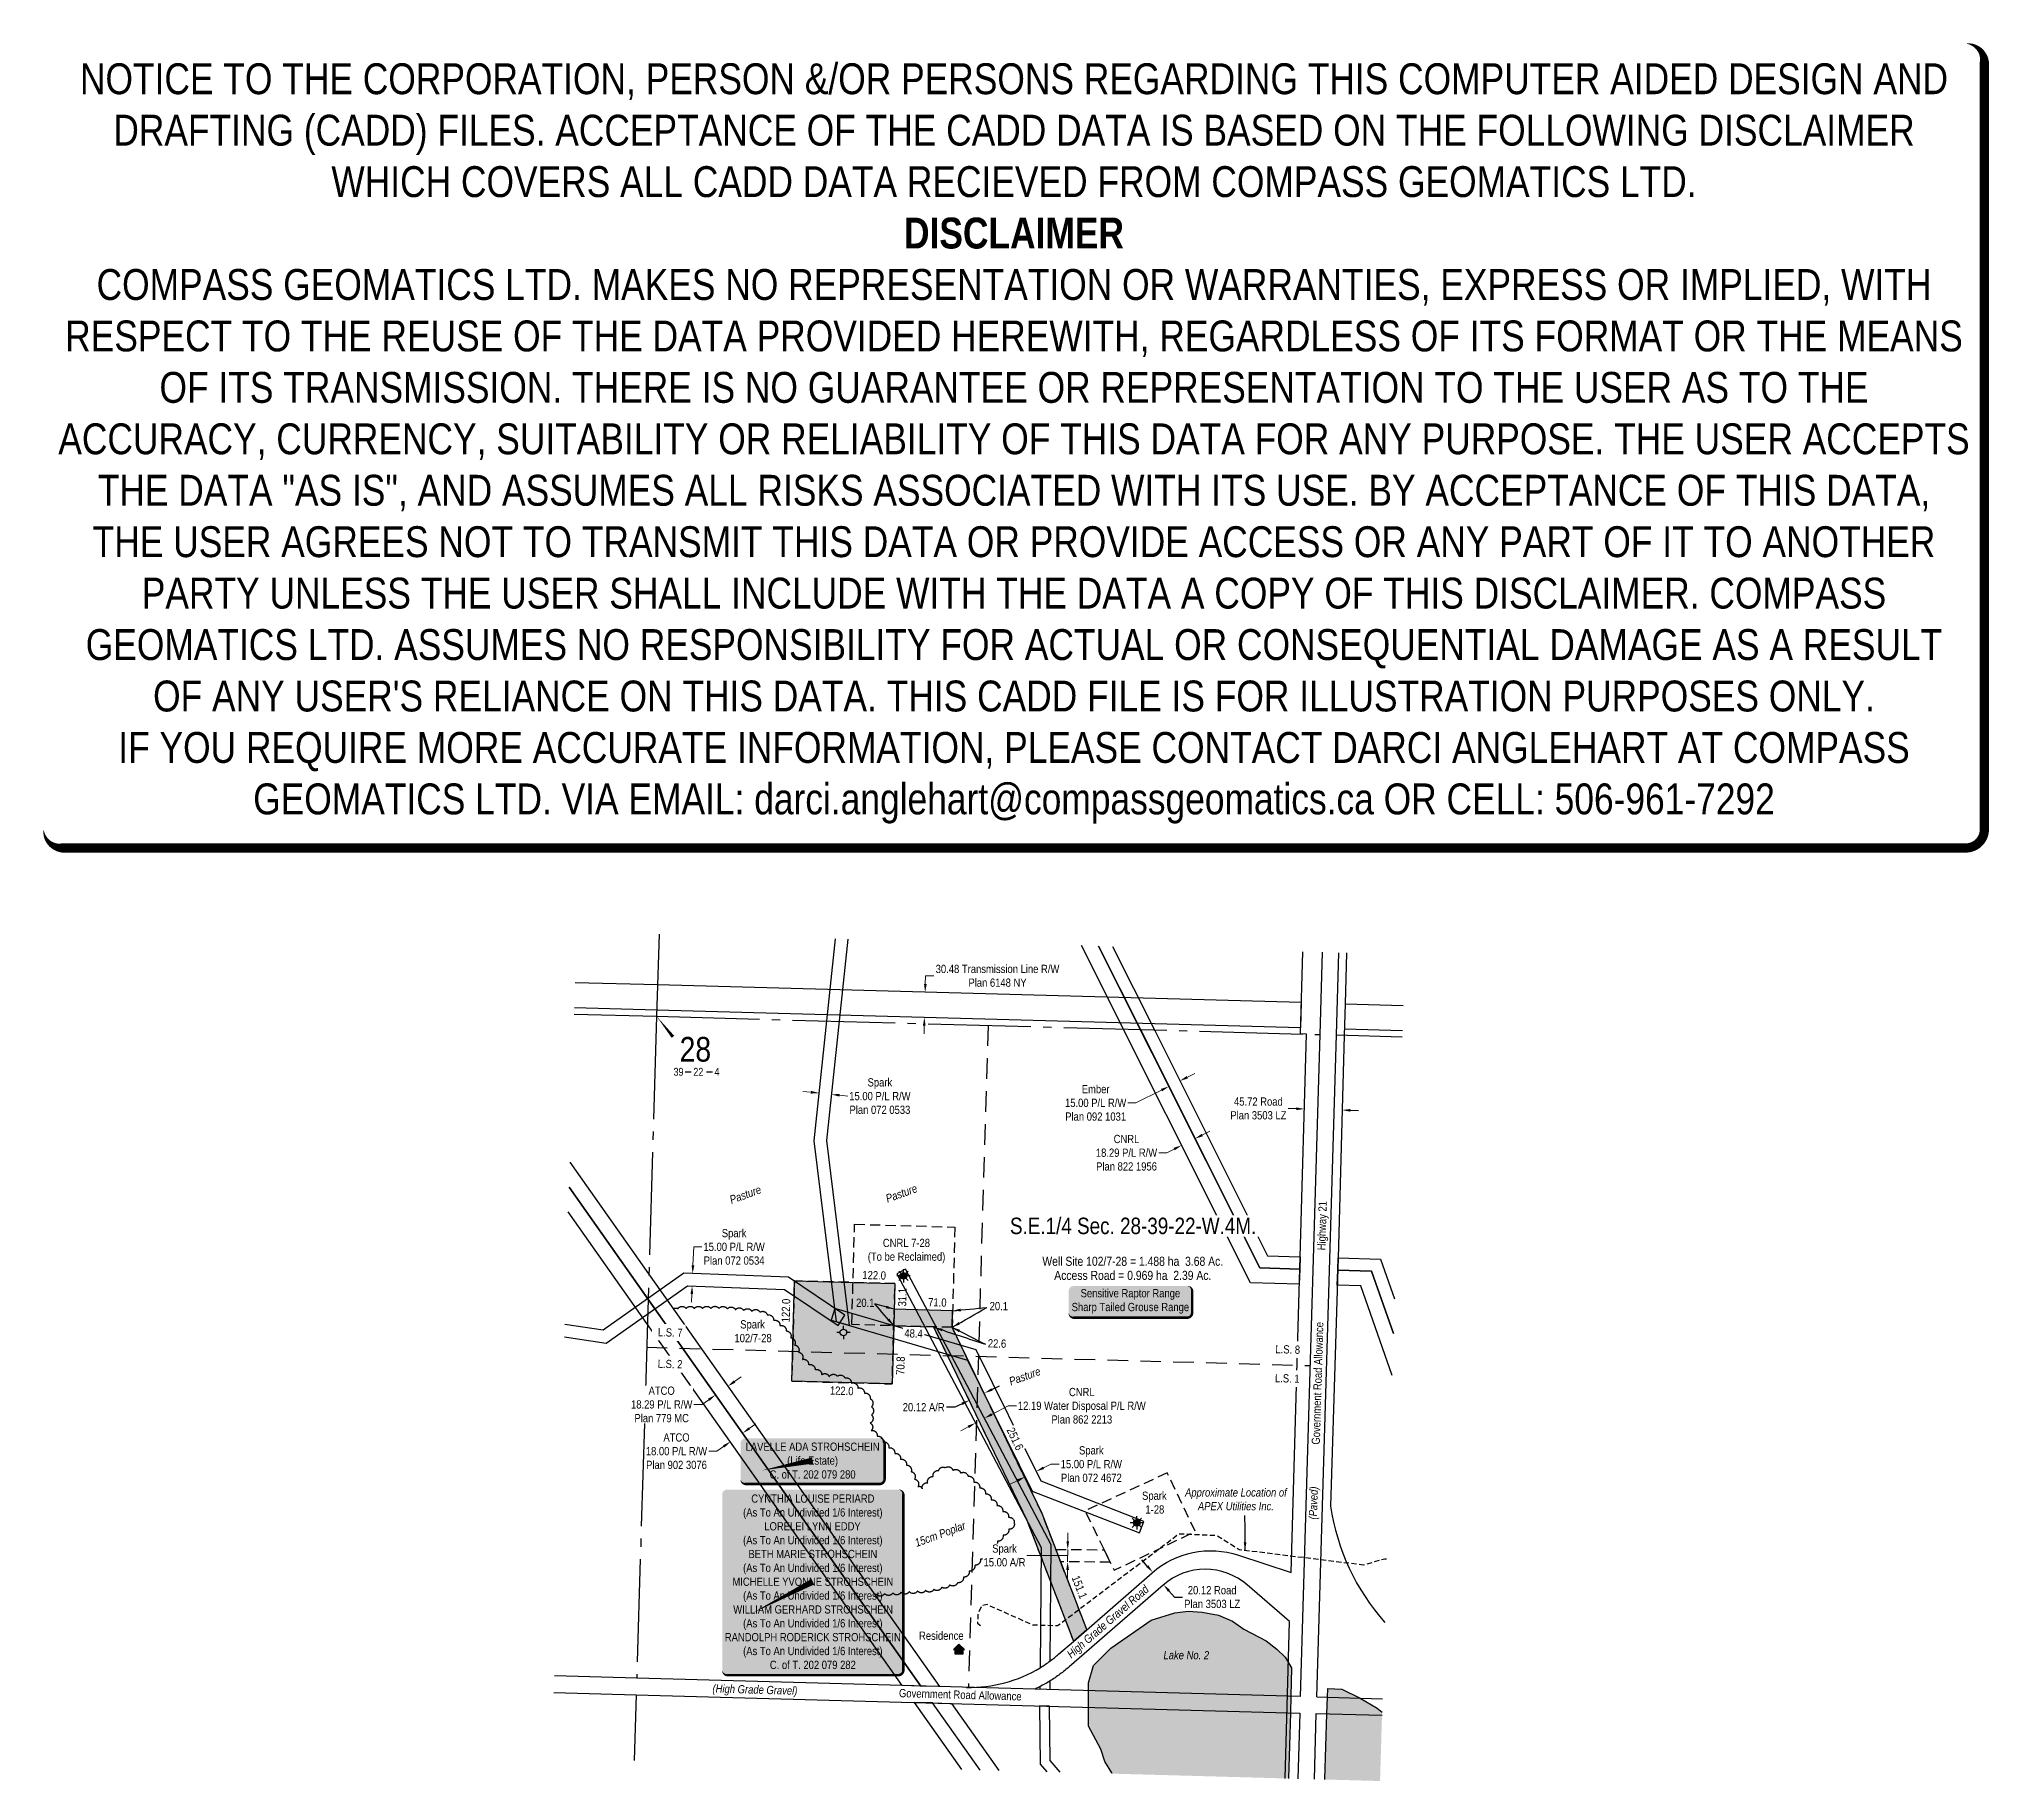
# Model space of a CAD drawing. Extents: x 355536 to 357905, y 5804834 to 5806951.
import ezdxf
from ezdxf.enums import TextEntityAlignment as Align

# ---------------------------------------------------------------- set-up
doc = ezdxf.new("R2010")
doc.units = 0
doc.header["$LTSCALE"] = 5
doc.header["$PDSIZE"] = 0.5
for name, pattern in [('0', [1, 1, 0]), ('foc-ACCESSROAD', [3.75, 2.5, -1.25]), ('foc-LSD', [8, 5, -3]), ('foc-QUARTERLINE', [33, 25, -3, 2, -3]), ('UG_PIPE', [1.875, 1.25, -0.625])]:
    doc.linetypes.add(name, pattern=pattern)
doc.layers.get('Defpoints').update_dxf_attribs({"color": 9})
for name, color, linetype in [('10', 1, 'Continuous'), ('9', 3, 'Continuous'), ('AS-PIPE-UG', 44, 'UG_PIPE'), ('AS-PIPE-UG-T', 44, 'Continuous'), ('AS-RESIDENCE', 14, 'Continuous'), ('AS-WILDLIFE-BLOCK', 131, 'Continuous'), ('C-AR', 13, 'foc-ACCESSROAD'), ('C-RW', 13, 'Continuous'), ('C-SYMBOL', 7, 'Continuous'), ('C-WS', 13, 'foc-ACCESSROAD'), ('C-WS-S', 13, 'Continuous'), ('CG-NOTES', 7, 'Continuous'), ('F-RW', 190, 'Continuous'), ('F-WS', 190, 'foc-ACCESSROAD'), ('F-WS-S', 190, 'Continuous'), ('L-AREAWORK', 5, 'Continuous'), ('L-BD', 7, 'Continuous'), ('L-BD1', 253, 'Continuous'), ('L-BD2', 253, 'Continuous'), ('L-ROAD-T', 7, 'Continuous'), ('L-SEC', 7, 'Continuous'), ('L-SECLBL', 7, 'Continuous'), ('L-SECQ', 8, 'foc-QUARTERLINE'), ('L-SECTION-LSD', 7, 'foc-LSD'), ('L-TITLEDB', 4, 'Continuous'), ('L-TITLEDB-T', 4, 'Continuous'), ('P-IOP2', 10, 'Continuous'), ('P-IOP2-H', 21, 'Continuous'), ('T-BUSH', 110, '0'), ('T-BUSH-T', 110, 'Continuous'), ('T-WATER', 160, 'Continuous'), ('T-WATER-H', 133, 'Continuous'), ('T-WATER-T', 170, 'Continuous')]:
    doc.layers.add(name, color=color, linetype=linetype)
for name, color, linetype, lineweight in [('C-AR-T', 13, 'Continuous', 9), ('C-RW-T', 13, 'Continuous', 9), ('C-WS-T', 13, 'Continuous', 9), ('F-RW-T', 190, 'Continuous', 9), ('F-WS-T', 190, 'Continuous', 9), ('T-TEXT', 48, 'Continuous', 18)]:
    doc.layers.add(name, color=color, linetype=linetype, lineweight=lineweight)
doc.layers.add('DISCLAIMER', color=7, linetype='Continuous', plot=False)
doc.styles.add('100L', font='ARIALN.TTF', dxfattribs={"height": 11})
doc.styles.add('175L', font='ARIALN.TTF', dxfattribs={"height": 20})
doc.styles.add('80', font='ARIALN.TTF', dxfattribs={"height": 10})
doc.styles.add('80CG', font='ARIALN.TTF', dxfattribs={"height": 10})
doc.styles.add('80L', font='ARIALN.TTF', dxfattribs={"height": 10})
doc.styles.add('80LS', font='ARIALNI.TTF', dxfattribs={"height": 10})
doc.styles.add('SIMPLEX', font='ARIALN.TTF')
doc.dimstyles.new('Compass 5 000', dxfattribs={"dimscale": 5, "dimtxt": 9, "dimasz": 2, "dimexe": 0.2, "dimexo": 0.0625, "dimgap": 0.5, "dimtad": 0, "dimtih": 1, "dimtoh": 1, "dimzin": 0, "dimdsep": 46, "dimtxsty": '80CG', "dimcen": 0.1, "dimse1": 1, "dimse2": 1, "dimclrd": 256, "dimclrt": 256, "dimaunit": 1, "dimadec": 4, "dimazin": 0, "dimtfac": 0.06, "dimtofl": 0, "dimtmove": 0, "dimatfit": 1, "dimfxl": 0.2, "dimtolj": 1, "dimtzin": 0, "dimlwd": -1, "dimarcsym": 0})

msp = doc.modelspace()

# ---------------------------------------------------------------- texts
at = {"layer": 'AS-PIPE-UG-T', "insert": (356990.219, 5805189.968), "char_height": 10, "width": 125.14093, "attachment_point": 2, "style": '80LS'}
msp.add_mtext('Approximate Location of \\PAPEX Utilities Inc.', dxfattribs=at)
at = {"layer": 'AS-RESIDENCE', "insert": (356616.211, 5805015.867), "char_height": 10, "width": 30.84352, "attachment_point": 1, "style": '80L'}
msp.add_mtext('\\pi-10.95273;Residence', dxfattribs=at)
at = {"layer": 'C-WS-T', "char_height": 10, "attachment_point": 1, "style": '80L'}
for s, insert, width in [('\\pi7.72053;Spark\\P\\pi0.66392;102/7-28', (356380.351, 5805394.277), 44.80668), ('\\pi0.73895;Spark\\P\\pi4.83172;1-28', (356875.451, 5805186.005), 30.84352)]:
    msp.add_mtext(s, dxfattribs=dict(at, insert=insert, width=width))
at = {"layer": 'F-WS-T', "insert": (356542.584, 5805493.208), "char_height": 10, "width": 93.6266, "attachment_point": 1, "style": '80L'}
msp.add_mtext('\\pi18.7028;CNRL 7-28\\P\\pi0.39447;(To be Reclaimed)', dxfattribs=at)
at = {"layer": 'L-BD', "style": '80L'}
for s, rotation, p in [('122.0', 88.426, (356443.5, 5805406.076)), ('22.6', 358.426, (356700.008, 5805366.017)), ('70.8', 88.426, (356582.713, 5805339.087)), ('122.0', 358.426, (356511.346, 5805308.525)), ('151.1', 291.0933, (356800.214, 5805069.915))]:
    msp.add_text(s, height=10, rotation=rotation, dxfattribs=at).set_placement(p, align=Align.MIDDLE)
for p in [(356539.913, 5805415.484), (356702.179, 5805411.475)]:
    msp.add_text('20.1', height=10, dxfattribs=at).set_placement(p, align=Align.MIDDLE)
at = {"layer": 'L-BD1', "style": '80L'}
msp.add_text('122.0', height=10, rotation=358.426, dxfattribs=at).set_placement((356550.737, 5805448.996), align=Align.MIDDLE)
at = {"layer": 'L-BD2', "char_height": 10, "attachment_point": 2, "style": '80L'}
for s, insert, width, rotation in [('31.1', (356579.933, 5805422.309), 20.27735, 88.426), ('71.0', (356627.689, 5805421.016), 21.83261, 358.426)]:
    msp.add_mtext(s, dxfattribs=dict(at, insert=insert, width=width, rotation=rotation))
at = {"layer": 'L-ROAD-T', "style": '80L'}
for s, rotation, p in [('Highway 21', 88.294029, (357094.775, 5805509.212)), ('Government Road Allowance', 88.294029, (357089.356, 5805317.624)), ('Government Road Allowance', 358.426017, (356655.382, 5804939.175))]:
    msp.add_text(s, height=10, rotation=rotation, dxfattribs=at).set_placement(p, align=Align.MIDDLE_CENTER)
at = {"layer": 'T-BUSH-T', "style": '80LS'}
msp.add_text('15cm Poplar', height=10, rotation=20, dxfattribs=at).set_placement((356630.895, 5805134.4), align=Align.MIDDLE_CENTER)
at = {"layer": 'T-TEXT', "style": '80LS'}
for s, rotation, p in [('Pasture', 20, (356394.275, 5805546.964)), ('Pasture', 20, (356583.893, 5805548.456)), ('Pasture', 20, (356733.696, 5805326.212)), ('(Paved)', 88.294029, (357084.217, 5805172.14)), ('(High Grade Gravel)', 358.426017, (356405.912, 5804945.397))]:
    msp.add_text(s, height=10, rotation=rotation, dxfattribs=at).set_placement(p, align=Align.MIDDLE_CENTER)
at = {"layer": 'T-WATER-T', "insert": (356929.931, 5804992.288), "char_height": 10, "width": 55.57749, "attachment_point": 2, "style": '80LS'}
msp.add_mtext('Lake No. 2', dxfattribs=at)

# ---------------------------------------------------------------- blocks, each defined once
blk = doc.blocks.new('L-SECLBL')
at = {"layer": '9', "color": 7}
for p, q in [((-5.1, -27.8), (-12.3, -27.8)), ((20.7, -27.8), (13.5, -27.8))]:
    blk.add_line(p, q, dxfattribs=at)
at = {"layer": '10', "color": 2, "style": 'SIMPLEX'}
blk.add_attdef('SEC', text='', height=30, dxfattribs=at).set_placement((0, 0), align=Align.MIDDLE)
at = {"layer": '10', "color": 5, "style": '80L'}
blk.add_attdef('TWP', text='', height=9.5, dxfattribs=at).set_placement((-14.4, -27.4), align=Align.MIDDLE_RIGHT)
blk.add_attdef('RGE', text='', height=9.5, dxfattribs=at).set_placement((3.6, -27.4), align=Align.MIDDLE_CENTER)
blk.add_attdef('MER', text='', height=9.5, dxfattribs=at).set_placement((23.2, -27.4), align=Align.MIDDLE_LEFT)
blk = doc.blocks.new('*U19')
h = blk.add_hatch(color=255)
edge = h.paths.add_edge_path()
edge.add_line((-69, -20), (69, -20))
edge.add_arc((69, -14), 6, 270, 360)
edge.add_line((75, -14), (75, 12.5))
edge.add_arc((69, 12.5), 6, 0, 90)
edge.add_line((69, 18.5), (-69, 18.5))
edge.add_arc((-69, 12.5), 6, 90, 180)
edge.add_line((-75, 12.5), (-75, -14))
edge.add_arc((-69, -14), 6, 180, 270)
at = {"color": 131, "flags": 128}
blk.add_lwpolyline([(-69, -20, 3, 3, 0), (69, -20, 3, 3, 0.414214), (75, -14, 3, 3, 0), (75, 12.5, 3, 0, 0.414214), (69, 18.5, 0, 0, 0), (-69, 18.5, 0, 0, 0.414214), (-75, 12.5, 0, 0, 0), (-75, -14, 0, 3, 0.414214)], format="xyseb", close=True, dxfattribs=at)
at = {"color": 131, "style": '80'}
blk.add_attdef('ENTER_TEXT_001', (-36, -5), '', height=10, dxfattribs=at)
blk = doc.blocks.new('GAS')
h = blk.add_hatch(color=255)
h.dxf.hatch_style = 1
edge = h.paths.add_edge_path()
edge.add_arc((0, 0), 0.9, 0, 360)
for p, q in [((-0.81, 0), (-1.62, 0)), ((-0.57, 0.57), (-1.14, 1.14)), ((0, 0.81), (0, 1.62)), ((0.57, 0.57), (1.14, 1.14)), ((1.62, 0), (0.81, 0)), ((-0.57, -0.57), (-1.14, -1.14)), ((0, -0.81), (0, -1.62)), ((1.14, -1.14), (0.57, -0.57))]:
    blk.add_line(p, q)
blk.add_circle((0, 0), 0.8)
blk = doc.blocks.new('GABD')
for p, q in [((-0.81, 0), (-1.62, 0)), ((0, 0.81), (0, 1.62)), ((1.62, 0), (0.81, 0)), ((0, -0.81), (0, -1.62))]:
    blk.add_line(p, q)
blk.add_circle((0, 0), 0.8)
blk = doc.blocks.new('*D21')
at = {"layer": 'C-RW-T', "transparency": 16777216}
for p, q in [((356756.5, 5805214.9), (356765.5, 5805219.4)), ((356765.5, 5805219.4), (356775.5, 5805219.4)), ((356725.1, 5805199.5), (356716.1, 5805195.1))]:
    blk.add_line(p, q, dxfattribs=at)
for points in [[(356724.4, 5805201), (356725.9, 5805198), (356734.1, 5805203.9)], [(356755.8, 5805216.4), (356757.3, 5805213.5), (356747.5, 5805210.5)]]:
    blk.add_solid(points, dxfattribs=at)
at = {"layer": 'Defpoints', "color": 0, "transparency": 16777216}
for p in [(356707.3, 5805258.4), (356720.7, 5805265), (356747.5, 5805210.5)]:
    blk.add_point(p, dxfattribs=at)
at = {"layer": 'C-RW-T', "transparency": 16777216, "insert": (356814.6, 5805219.4), "char_height": 10, "attachment_point": 5, "style": '80CG'}
blk.add_mtext('\\A1;Spark\\P15.00 P/L R/W\\PPlan 072 4672', dxfattribs=at)
blk = doc.blocks.new('*D22')
at = {"layer": 'C-RW-T', "transparency": 16777216}
for p, q in [((356473.9, 5805671.4), (356464, 5805672.4)), ((356508.7, 5805667.7), (356518.6, 5805666.6))]:
    blk.add_line(p, q, dxfattribs=at)
for points in [[(356474.1, 5805673), (356473.7, 5805669.7), (356483.9, 5805670.3)], [(356508.9, 5805669.3), (356508.5, 5805666), (356498.8, 5805668.7)]]:
    blk.add_solid(points, dxfattribs=at)
at = {"layer": 'Defpoints', "color": 0, "transparency": 16777216}
for p in [(356487.6, 5805705.7), (356502.5, 5805704.1), (356498.8, 5805668.7)]:
    blk.add_point(p, dxfattribs=at)
at = {"layer": 'C-RW-T', "transparency": 16777216, "insert": (356557.7, 5805666.6), "char_height": 10, "attachment_point": 5, "style": '80CG'}
blk.add_mtext('\\A1;Spark\\P15.00 P/L R/W\\PPlan 072 0533', dxfattribs=at)
blk = doc.blocks.new('*D23')
at = {"layer": 'C-RW-T', "transparency": 16777216}
for p, q in [((356330.6, 5805461.1), (356331.5, 5805483.4)), ((356331.5, 5805483.4), (356341.5, 5805483.4)), ((356329.3, 5805426.1), (356328.9, 5805416.1))]:
    blk.add_line(p, q, dxfattribs=at)
for points in [[(356328.9, 5805461.1), (356332.3, 5805461), (356330.2, 5805451.1)], [(356327.6, 5805426.1), (356330.9, 5805426), (356329.6, 5805436.1)]]:
    blk.add_solid(points, dxfattribs=at)
at = {"layer": 'Defpoints', "color": 0, "transparency": 16777216}
for p in [(356330.2, 5805451.1), (356405.7, 5805448.2), (356405.2, 5805433.2)]:
    blk.add_point(p, dxfattribs=at)
at = {"layer": 'C-RW-T', "transparency": 16777216, "insert": (356380.6, 5805483.4), "char_height": 10, "attachment_point": 5, "style": '80CG'}
blk.add_mtext('\\A1;Spark\\P15.00 P/L R/W\\PPlan 072 0534', dxfattribs=at)
blk = doc.blocks.new('*D24')
at = {"layer": 'Defpoints', "color": 0, "transparency": 16777216}
for p in [(356889.1, 5805088), (356872.4, 5805073.4), (356885.6, 5805058.4)]:
    blk.add_point(p, dxfattribs=at)
at = {"layer": 'L-TITLEDB-T', "transparency": 16777216}
for p, q in [((356882.5, 5805095.5), (356875.9, 5805103.1)), ((356908.8, 5805065.4), (356915.4, 5805057.8)), ((356915.4, 5805057.8), (356925.4, 5805057.8))]:
    blk.add_line(p, q, dxfattribs=at)
for points in [[(356883.8, 5805096.6), (356881.3, 5805094.4), (356889.1, 5805088)], [(356910.1, 5805066.5), (356907.6, 5805064.3), (356902.2, 5805072.9)]]:
    blk.add_solid(points, dxfattribs=at)
at = {"layer": 'L-TITLEDB-T', "transparency": 16777216, "insert": (356961.4, 5805057.8), "char_height": 10, "attachment_point": 5, "style": '80CG'}
blk.add_mtext('\\A1;20.12 Road\\PPlan 3503 LZ', dxfattribs=at)
blk = doc.blocks.new('*D25')
at = {"layer": 'Defpoints', "color": 0, "transparency": 16777216}
for p in [(356718.3, 5805789.9), (356611.8, 5805762.3), (356717.5, 5805759.4)]:
    blk.add_point(p, dxfattribs=at)
at = {"layer": 'F-RW-T', "transparency": 16777216}
for p, q in [((356612.9, 5805802.8), (356613.2, 5805812.8)), ((356613.2, 5805812.8), (356623.2, 5805812.8)), ((356611.6, 5805752.3), (356611.3, 5805742.3))]:
    blk.add_line(p, q, dxfattribs=at)
for points in [[(356611.3, 5805802.8), (356614.6, 5805802.7), (356612.7, 5805792.8)], [(356609.9, 5805752.4), (356613.2, 5805752.3), (356611.8, 5805762.3)]]:
    blk.add_solid(points, dxfattribs=at)
at = {"layer": 'F-RW-T', "transparency": 16777216, "insert": (356700.6, 5805812.8), "char_height": 10, "attachment_point": 5, "style": '80CG'}
blk.add_mtext('\\A1;30.48 Transmission Line R/W\\PPlan 6148 NY', dxfattribs=at)
blk = doc.blocks.new('*D26')
at = {"layer": 'Defpoints', "color": 0, "transparency": 16777216}
for p in [(356908.8, 5805678.4), (356925.6, 5805678.4), (356912.2, 5805671.7)]:
    blk.add_point(p, dxfattribs=at)
at = {"layer": 'F-RW-T', "transparency": 16777216}
for p, q in [((356931.2, 5805689.6), (356940.1, 5805694.1)), ((356868.8, 5805658.4), (356858.8, 5805658.4)), ((356899.8, 5805673.9), (356868.8, 5805658.4))]:
    blk.add_line(p, q, dxfattribs=at)
for points in [[(356899.1, 5805675.4), (356900.6, 5805672.4), (356908.8, 5805678.4)], [(356930.4, 5805691.1), (356931.9, 5805688.1), (356922.2, 5805685.1)]]:
    blk.add_solid(points, dxfattribs=at)
at = {"layer": 'F-RW-T', "transparency": 16777216, "insert": (356819.8, 5805658.4), "char_height": 10, "attachment_point": 5, "style": '80CG'}
blk.add_mtext('\\A1;Ember\\P15.00 P/L R/W\\PPlan 092 1031', dxfattribs=at)
blk = doc.blocks.new('*D27')
at = {"layer": 'Defpoints', "color": 0, "transparency": 16777216}
for p in [(356924.2, 5805606.8), (356945.6, 5805564), (356961.9, 5805572.2)]:
    blk.add_point(p, dxfattribs=at)
at = {"layer": 'F-RW-T', "transparency": 16777216}
for p, q in [((356949.5, 5805619.4), (356958.4, 5805623.9)), ((356906.4, 5805597.8), (356896.4, 5805597.8)), ((356915.3, 5805602.3), (356906.4, 5805597.8))]:
    blk.add_line(p, q, dxfattribs=at)
for points in [[(356914.5, 5805603.8), (356916, 5805600.8), (356924.2, 5805606.8)], [(356948.7, 5805620.9), (356950.2, 5805617.9), (356940.5, 5805614.9)]]:
    blk.add_solid(points, dxfattribs=at)
at = {"layer": 'F-RW-T', "transparency": 16777216, "insert": (356857.3, 5805597.8), "char_height": 10, "attachment_point": 5, "style": '80CG'}
blk.add_mtext('\\A1;CNRL\\P18.29 P/L R/W\\PPlan 822 1956', dxfattribs=at)
blk = doc.blocks.new('*D28')
at = {"layer": 'Defpoints', "color": 0, "transparency": 16777216}
for p in [(356663.2, 5805289.7), (356674, 5805295.4), (356673.9, 5805269.4)]:
    blk.add_point(p, dxfattribs=at)
at = {"layer": 'F-RW-T', "transparency": 16777216}
for p, q in [((356693.5, 5805279.7), (356713.5, 5805290.3)), ((356713.5, 5805290.3), (356723.5, 5805290.3)), ((356665.1, 5805264.7), (356656.2, 5805260))]:
    blk.add_line(p, q, dxfattribs=at)
for points in [[(356692.8, 5805281.2), (356694.3, 5805278.3), (356684.7, 5805275.1)], [(356664.3, 5805266.2), (356665.9, 5805263.2), (356673.9, 5805269.4)]]:
    blk.add_solid(points, dxfattribs=at)
at = {"layer": 'F-RW-T', "transparency": 16777216, "insert": (356803, 5805290.3), "char_height": 10, "attachment_point": 5, "style": '80CG'}
blk.add_mtext('\\A1;CNRL\\P12.19 Water Disposal P/L R/W\\PPlan 862 2213', dxfattribs=at)
blk = doc.blocks.new('res_occ')
for points in [[(0.1, 0.89), (-1.26, -0.37), (1.46, -0.37)], [(-0.9, -1.43), (1.1, -1.43), (1.1, -0.37), (-0.9, -0.37)]]:
    blk.add_hatch(color=14).paths.add_polyline_path(points)
at = {"color": 14}
for points in [[(0.1, 0.89), (-1.26, -0.37), (1.46, -0.37)], [(-0.9, -1.43), (1.1, -1.43), (1.1, -0.37), (-0.9, -0.37)]]:
    blk.add_lwpolyline(points, close=True, dxfattribs=at)
blk = doc.blocks.new('*D29')
at = {"layer": 'Defpoints', "color": 0, "transparency": 16777216}
for p in [(357073.7, 5805657.5), (357119.5, 5805656.2), (357073.5, 5805651)]:
    blk.add_point(p, dxfattribs=at)
at = {"layer": 'L-TITLEDB-T', "transparency": 16777216}
for p, q in [((357063.5, 5805651.3), (357053.5, 5805651.6)), ((357129.3, 5805649.4), (357139.3, 5805649.1))]:
    blk.add_line(p, q, dxfattribs=at)
for points in [[(357063.5, 5805653), (357063.4, 5805649.6), (357073.5, 5805651)], [(357129.3, 5805651), (357129.2, 5805647.7), (357119.3, 5805649.7)]]:
    blk.add_solid(points, dxfattribs=at)
at = {"layer": 'L-TITLEDB-T', "transparency": 16777216, "insert": (357017.5, 5805651.6), "char_height": 10, "attachment_point": 5, "style": '80CG'}
blk.add_mtext('\\A1;45.72 Road\\PPlan 3503 LZ', dxfattribs=at)
blk = doc.blocks.new('*D30')
at = {"layer": 'Defpoints', "color": 0, "transparency": 16777216}
for p in [(356684.8, 5805305.8), (356685, 5805258.6), (356703.2, 5805267.3)]:
    blk.add_point(p, dxfattribs=at)
at = {"layer": 'L-TITLEDB-T', "transparency": 16777216}
for p, q in [((356693.8, 5805310.1), (356702.9, 5805314.4)), ((356648.6, 5805288.5), (356638.6, 5805288.5)), ((356657.6, 5805292.8), (356648.6, 5805288.5))]:
    blk.add_line(p, q, dxfattribs=at)
for points in [[(356693.1, 5805311.6), (356694.6, 5805308.6), (356684.8, 5805305.8)], [(356656.9, 5805294.3), (356658.3, 5805291.3), (356666.7, 5805297.1)]]:
    blk.add_solid(points, dxfattribs=at)
at = {"layer": 'L-TITLEDB-T', "transparency": 16777216, "insert": (356610.9, 5805288.5), "char_height": 10, "attachment_point": 5, "style": '80CG', "bg_fill": 3, "box_fill_scale": 1.1, "bg_fill_color": 256, "bg_fill_true_color": 13158600, "bg_fill_transparency": 0}
blk.add_mtext('\\A1;20.12 A/R', dxfattribs=at)
blk = doc.blocks.new('*D31')
at = {"layer": 'C-AR-T', "transparency": 16777216}
for p, q in [((356786, 5805125.7), (356786.1, 5805135.7)), ((356741.3, 5805108.4), (356736.3, 5805108.4)), ((356785.8, 5805108.2), (356741.3, 5805108.4)), ((356785.9, 5805115.7), (356785.8, 5805100.7)), ((356785.7, 5805090.7), (356785.6, 5805080.7))]:
    blk.add_line(p, q, dxfattribs=at)
for points in [[(356784.3, 5805125.7), (356787.6, 5805125.7), (356785.9, 5805115.7)], [(356784, 5805090.7), (356787.4, 5805090.7), (356785.8, 5805100.7)]]:
    blk.add_solid(points, dxfattribs=at)
at = {"layer": 'Defpoints', "color": 0, "transparency": 16777216}
for p in [(356812.6, 5805115.5), (356785.8, 5805100.7), (356812.5, 5805100.5)]:
    blk.add_point(p, dxfattribs=at)
at = {"layer": 'C-AR-T', "transparency": 16777216, "insert": (356709.1, 5805108.4), "char_height": 10, "attachment_point": 5, "style": '80CG', "bg_fill": 3, "box_fill_scale": 1.1, "bg_fill_color": 256, "bg_fill_true_color": 13158600, "bg_fill_transparency": 0}
blk.add_mtext('\\A1;Spark\\P15.00 A/R', dxfattribs=at)
blk = doc.blocks.new('Disclaimer_Legal')
at = {"layer": 'DISCLAIMER', "color": 254, "flags": 128}
blk.add_lwpolyline([(-3612.9, -1104.6, 37.5, 37.5, 0), (4096.1, -1104.6, 37.5, 37.5, 0.414214), (4171.1, -1029.6, 37.5, 37.5, 0), (4171.1, 2078.7, 37.5, 0, 0.414214), (4096.1, 2153.7, 0, 0, 0), (-3612.9, 2153.7, 0, 0, 0.414214), (-3687.9, 2078.7, 0, 0, 0), (-3687.9, -1029.6, 0, 37.5, 0.414214)], format="xyseb", close=True, dxfattribs=at)
at = {"layer": 'DISCLAIMER', "color": 254, "insert": (241.6, 533.9), "char_height": 125, "width": 7717.568, "attachment_point": 5, "style": '80'}
blk.add_mtext('NOTICE TO THE CORPORATION, PERSON &/OR PERSONS REGARDING THIS COMPUTER AIDED DESIGN AND DRAFTING (CADD) FILES. ACCEPTANCE OF THE CADD DATA IS BASED ON THE FOLLOWING DISCLAIMER WHICH COVERS ALL CADD DATA RECIEVED FROM COMPASS GEOMATICS LTD.\\P{\\fArial Narrow|b1|i0|c0|p34;DISCLAIMER}\\PCOMPASS GEOMATICS LTD. MAKES NO REPRESENTATION OR WARRANTIES, EXPRESS OR IMPLIED, WITH RESPECT TO THE REUSE OF THE DATA PROVIDED HEREWITH, REGARDLESS OF ITS FORMAT OR THE MEANS OF ITS TRANSMISSION. THERE IS NO GUARANTEE OR REPRESENTATION TO THE USER AS TO THE ACCURACY, CURRENCY, SUITABILITY OR RELIABILITY OF THIS DATA FOR ANY PURPOSE. THE USER ACCEPTS THE DATA "AS IS", AND ASSUMES ALL RISKS ASSOCIATED WITH ITS USE. BY ACCEPTANCE OF THIS DATA, THE USER AGREES NOT TO TRANSMIT THIS DATA OR PROVIDE ACCESS OR ANY PART OF IT TO ANOTHER PARTY UNLESS THE USER SHALL INCLUDE WITH THE DATA A COPY OF THIS DISCLAIMER. COMPASS GEOMATICS LTD. ASSUMES NO RESPONSIBILITY FOR ACTUAL OR CONSEQUENTIAL DAMAGE AS A RESULT OF ANY USER\'S RELIANCE ON THIS DATA. THIS CADD FILE IS FOR ILLUSTRATION PURPOSES ONLY.\\PIF YOU REQUIRE MORE ACCURATE INFORMATION, PLEASE CONTACT DARCI ANGLEHART AT COMPASS GEOMATICS LTD. VIA EMAIL: darci.anglehart@compassgeomatics.ca OR CELL: 506-961-7292', dxfattribs=at)
blk = doc.blocks.new('*U43')
h = blk.add_hatch(color=59)
edge = h.paths.add_edge_path()
edge.add_line((-104, -113.5), (104, -113.5))
edge.add_arc((104, -107.5), 6, 270, 360)
edge.add_line((110, -107.5), (110, 106))
edge.add_arc((104, 106), 6, 0, 90)
edge.add_line((104, 112), (-104, 112))
edge.add_arc((-104, 106), 6, 90, 180)
edge.add_line((-110, 106), (-110, -107.5))
edge.add_arc((-104, -107.5), 6, 180, 270)
at = {"color": 1, "flags": 128}
blk.add_lwpolyline([(-104, -113.5, 3, 3, 0), (104, -113.5, 3, 3, 0.414214), (110, -107.5, 3, 3, 0), (110, 106, 3, 0, 0.414214), (104, 112, 0, 0, 0), (-104, 112, 0, 0, 0.414214), (-110, 106, 0, 0, 0), (-110, -107.5, 0, 3, 0.414214)], format="xyseb", close=True, dxfattribs=at)
blk.add_lwpolyline([(-72.5, -37.6, 0, 7.5, 0), (0, 0, 0, 0, 0)], format="xyseb", dxfattribs=at)
at = {"color": 1, "style": '80'}
blk.add_attdef('ENTER_TEXT_001', (-36, -5), '', height=10, dxfattribs=at)
blk = doc.blocks.new('*D44')
at = {"layer": 'Defpoints', "color": 0, "transparency": 16777216}
for p in [(356376, 5805246.6), (356472.1, 5805141.6), (356457.4, 5805131.2)]:
    blk.add_point(p, dxfattribs=at)
at = {"layer": 'F-RW-T', "transparency": 16777216}
for p, q in [((356398.9, 5805262.7), (356407.1, 5805268.5)), ((356359.7, 5805235.1), (356349.7, 5805235.1)), ((356367.9, 5805240.8), (356359.7, 5805235.1))]:
    blk.add_line(p, q, dxfattribs=at)
for points in [[(356398, 5805264.1), (356399.9, 5805261.4), (356390.8, 5805257)], [(356366.9, 5805242.2), (356368.8, 5805239.5), (356376, 5805246.6)]]:
    blk.add_solid(points, dxfattribs=at)
at = {"layer": 'F-RW-T', "transparency": 16777216, "insert": (356310.6, 5805235.1), "char_height": 10, "attachment_point": 5, "style": '80CG'}
blk.add_mtext('\\A1;ATCO\\P18.00 P/L R/W\\PPlan 902 3076', dxfattribs=at)
blk = doc.blocks.new('*D45')
at = {"layer": 'Defpoints', "color": 0, "transparency": 16777216}
for p in [(356373, 5805314), (356441, 5805185.7), (356455.9, 5805196.3)]:
    blk.add_point(p, dxfattribs=at)
at = {"layer": 'F-RW-T', "transparency": 16777216}
for p, q in [((356381.2, 5805319.7), (356389.3, 5805325.5)), ((356349.9, 5805297.7), (356341.7, 5805291.9)), ((356341.7, 5805291.9), (356331.7, 5805291.9))]:
    blk.add_line(p, q, dxfattribs=at)
for points in [[(356380.2, 5805321.1), (356382.1, 5805318.4), (356373, 5805314)], [(356348.9, 5805299), (356350.8, 5805296.3), (356358, 5805303.4)]]:
    blk.add_solid(points, dxfattribs=at)
at = {"layer": 'F-RW-T', "transparency": 16777216, "insert": (356292.6, 5805291.9), "char_height": 10, "attachment_point": 5, "style": '80CG', "bg_fill": 3, "box_fill_scale": 1.1, "bg_fill_color": 256, "bg_fill_true_color": 13158600, "bg_fill_transparency": 0}
blk.add_mtext('\\A1;ATCO\\P18.29 P/L R/W\\PPlan 779 MC', dxfattribs=at)
blk = doc.blocks.new('*U42')
h = blk.add_hatch(color=59)
edge = h.paths.add_edge_path()
edge.add_line((-81.5, -28.5), (81.5, -28.5))
edge.add_arc((81.5, -22.5), 6, 270, 360)
edge.add_line((87.5, -22.5), (87.5, 21))
edge.add_arc((81.5, 21), 6, 0, 90)
edge.add_line((81.5, 27), (-81.5, 27))
edge.add_arc((-81.5, 21), 6, 90, 180)
edge.add_line((-87.5, 21), (-87.5, -22.5))
edge.add_arc((-81.5, -22.5), 6, 180, 270)
at = {"color": 1, "flags": 128}
blk.add_lwpolyline([(-81.5, -28.5, 3, 3, 0), (81.5, -28.5, 3, 3, 0.414214), (87.5, -22.5, 3, 3, 0), (87.5, 21, 3, 0, 0.414214), (81.5, 27, 0, 0, 0), (-81.5, 27, 0, 0, 0.414214), (-87.5, 21, 0, 0, 0), (-87.5, -22.5, 0, 3, 0.414214)], format="xyseb", close=True, dxfattribs=at)
blk.add_lwpolyline([(-61.7, -12, 0, 7.5, 0), (0, 0, 0, 0, 0)], format="xyseb", dxfattribs=at)
at = {"color": 1, "style": '80'}
blk.add_attdef('ENTER_TEXT_001', (-36, -5), '', height=10, dxfattribs=at)

# ---------------------------------------------------------------- dimensions: what is measured, and where the dimension line sits
at = {"layer": 'C-RW-T'}
for base, p1, p2, angle, text, picture, middle in [((356498.759, 5805668.713), (356487.632, 5805705.691), (356502.525, 5805704.106), 353.926454, 'Spark\\P15.00 P/L R/W\\PPlan 072 0533', '*D22', (356557.733, 5805666.597)), ((356330.225, 5805451.059), (356405.161, 5805433.169), (356405.737, 5805448.154), 87.796865, 'Spark\\P15.00 P/L R/W\\PPlan 072 0534', '*D23', (356380.556, 5805483.417))]:
    dim = msp.add_linear_dim(base=base, p1=p1, p2=p2, angle=angle, text=text, dimstyle='Compass 5 000', dxfattribs=at)
    dim.commit()
    dim.dimension.update_dxf_attribs({"geometry": picture, "text_midpoint": middle, "dimtype": 161})
at = {"layer": 'F-RW-T'}
for base, p1, p2, angle, text, picture, middle in [((356611.838, 5805762.302), (356718.333, 5805789.865), (356717.497, 5805759.404), 268.429051, '30.48 Transmission Line R/W\\PPlan 6148 NY', '*D25', (356700.575, 5805812.755)), ((356908.784, 5805678.401), (356925.593, 5805678.401), (356912.156, 5805671.67), 206.606251, 'Ember\\P15.00 P/L R/W\\PPlan 092 1031', '*D26', (356819.761, 5805658.396)), ((356924.238, 5805606.778), (356961.923, 5805572.207), (356945.632, 5805564.05), 206.59798, 'CNRL\\P18.29 P/L R/W\\PPlan 822 1956', '*D27', (356857.268, 5805597.823)), ((356376.026, 5805246.594), (356472.091, 5805141.612), (356457.365, 5805131.23), 215.186149, 'ATCO\\P18.00 P/L R/W\\PPlan 902 3076', '*D44', (356310.595, 5805235.07))]:
    dim = msp.add_linear_dim(base=base, p1=p1, p2=p2, angle=angle, text=text, dimstyle='Compass 5 000', dxfattribs=at)
    dim.commit()
    dim.dimension.update_dxf_attribs({"geometry": picture, "text_midpoint": middle, "dimtype": 161})
at = {"layer": 'L-TITLEDB-T', "color": 2}
dim = msp.add_linear_dim(base=(357073.474, 5805651.001), p1=(357119.453, 5805656.168), p2=(357073.663, 5805657.499), angle=178.333947, text='45.72 Road\\PPlan 3503 LZ', dimstyle='Compass 5 000', dxfattribs=at)
dim.commit()
dim.dimension.update_dxf_attribs({"geometry": '*D29', "text_midpoint": (357017.483, 5805651.582), "dimtype": 161})
at = {"layer": 'L-TITLEDB-T'}
dim = msp.add_linear_dim(base=(356889.089, 5805087.98), p1=(356885.568, 5805058.372), p2=(356872.422, 5805073.446), angle=131.091585, text='20.12 Road\\PPlan 3503 LZ', dimstyle='Compass 5 000', dxfattribs=at)
dim.commit()
dim.dimension.update_dxf_attribs({"geometry": '*D24', "text_midpoint": (356961.379, 5805057.833), "dimtype": 161})

# ---------------------------------------------------------------- hatches: boundary and pattern name
at = {"layer": 'P-IOP2-H'}
h = msp.add_hatch(color=256, dxfattribs=at)
h.dxf.hatch_style = 1
h.paths.add_polyline_path([(356525.003, 5805440.2), (356575.949, 5805438.8), (356574.543, 5805387.612), (356572.598, 5805316.846), (356450.644, 5805320.197), (356453.995, 5805442.151)])
h = msp.add_hatch(color=256, dxfattribs=at)
h.dxf.hatch_style = 1
h.paths.add_polyline_path([(356574.545, 5805387.715), (356574.543, 5805387.612), (356622.831, 5805386.285), (356736.261, 5805151.19), (356792.975, 5805004.16), (356809.112, 5805018.233), (356754.738, 5805159.195), (356645.47, 5805385.663), (356646.023, 5805405.776), (356575.095, 5805407.725)])
at = {"layer": 'T-WATER-H'}
h = msp.add_hatch(color=256, dxfattribs=at)
h.dxf.hatch_style = 1
h.paths.add_polyline_path([(356839.921, 5804843.234), (357054.217, 5804837.345), (357054.233, 5804837.936), (357056.412, 5804917.144), (357056.965, 5804937.254), (357057.913, 5804971.722), (357049.922, 5804984.712), (357039.933, 5804994.702), (357026.944, 5805004.692), (356999.975, 5805018.682), (356985.994, 5805028.673), (356969.006, 5805035.664), (356949.025, 5805039.663), (356932.046, 5805040.663), (356916.067, 5805038.663), (356887.087, 5805029.673), (356838.139, 5804995.703), (356817.158, 5804974.723), (356811.169, 5804953.742), (356811.169, 5804944.076), (356811.169, 5804923.95), (356811.169, 5804900.801), (356826.157, 5804872.821), (356831.147, 5804857.841), (356839.442, 5804844.032)])
h = msp.add_hatch(color=256, dxfattribs=at)
h.dxf.hatch_style = 1
h.paths.add_polyline_path([(357098.136, 5804836.138), (357165.302, 5804834.292), (357167.789, 5804917.837), (357161.81, 5804922.775), (357141.125, 5804934.997), (357118.851, 5804945.755), (357101.871, 5804946.753), (357101.51, 5804936.053), (357100.831, 5804915.946), (357098.154, 5804836.661)])

# ---------------------------------------------------------------- linework, layer by layer
at = {"layer": 'AS-PIPE-UG', "flags": 128}
msp.add_lwpolyline([(357173.328, 5805103.887), (357171.221, 5805104.071), (357144.718, 5805096.731), (356994.119, 5805115.326), (356967.055, 5805132.393), (356921.1, 5805134.383), (356773.568, 5805022.758), (356743.585, 5805023.691), (356687.921, 5805048.634), (356681.093, 5805047.103), (356676.688, 5805037.025), (356676.403, 5805026.028), (356680.058, 5805023.139)], dxfattribs=at)
at = {"layer": 'C-AR'}
msp.add_lwpolyline([(356622.831, 5805386.285), (356736.261, 5805151.19), (356792.975, 5805004.16), (356809.112, 5805018.233), (356754.738, 5805159.195), (356645.47, 5805385.663)], close=True, dxfattribs=at)
at = {"layer": 'C-AR', "flags": 128}
msp.add_lwpolyline([(356771.476, 5805115.804), (356829.967, 5805115.342), (356837.298, 5805100.284), (356777.28, 5805100.757)], close=True, dxfattribs=at)
at = {"layer": 'C-RW', "flags": 128}
for points in [[(356518.879, 5805857.267), (356492.79, 5805612.612), (356520.513, 5805387.908), (356504.83, 5805392.486), (356477.692, 5805612.47), (356503.838, 5805857.68)], [(356174.625, 5805374.073), (356225.311, 5805366.439), (356324.117, 5805436.271), (356441.805, 5805431.766), (356506.854, 5805387.838), (356515.249, 5805400.272), (356446.666, 5805446.579), (356319.635, 5805451.466), (356221.611, 5805382.157), (356175.076, 5805389.168)], [(356502.827, 5805408.687), (356498.61, 5805394.3), (356664.239, 5805345.87), (356742.567, 5805186.693), (356872.977, 5805135.773), (356878.422, 5805149.743), (356753.446, 5805198.538), (356674.779, 5805358.404), (356502.827, 5805408.687)]]:
    msp.add_lwpolyline(points, dxfattribs=at)
at = {"layer": 'C-WS', "flags": 128}
msp.add_lwpolyline([(356450.644, 5805320.197), (356572.598, 5805316.846), (356575.949, 5805438.8), (356453.995, 5805442.151)], close=True, dxfattribs=at)
msp.add_lwpolyline([(356906.846, 5805208.725), (356806.992, 5805162.537), (356842.137, 5805090.343), (356940.812, 5805137.433), (356906.846, 5805208.725)], dxfattribs=at)
at = {"layer": 'F-RW', "flags": 128}
for points in [[(356823.278, 5805848.918), (356874.186, 5805747.473), (357019.305, 5805457.756), (357067.786, 5805456.375), (357067.253, 5805438.101), (357007.85, 5805439.793), (356802.428, 5805849.49)], [(356840.316, 5805848.451), (356891.237, 5805747.007), (357028.705, 5805472.498), (357068.249, 5805471.374), (357067.786, 5805456.375), (357019.305, 5805457.756), (356823.189, 5805848.921)], [(357069.638, 5805780.227), (356287.431, 5805801.686), (356187.465, 5805804.346)], [(357068.725, 5805749.772), (356286.522, 5805771.224), (356186.556, 5805773.888)], [(357069.638, 5805780.227), (357068.725, 5805749.772)], [(357122.942, 5805778.773), (357193.364, 5805776.848)], [(357122.043, 5805748.316), (357192.457, 5805746.39)], [(356180.96, 5805586.363), (356276.706, 5805450.534), (356299.246, 5805418.558), (356464.726, 5805183.797), (356630.205, 5804949.035), (356607.396, 5804949.664), (356360.818, 5805299.478), (356284.349, 5805407.949), (356180.051, 5805555.89)], [(356180.051, 5805555.9), (356275.763, 5805420.15), (356445.873, 5805178.806), (356607.396, 5804949.664), (356584.94, 5804950.288), (356274.767, 5805390.212), (356179.157, 5805525.932)], [(357181.492, 5805378.107), (357155.021, 5805453.873), (357113.829, 5805455.014), (357114.24, 5805470.018), (357165.804, 5805468.593), (357182.742, 5805420.076)], [(357179.972, 5805327.03), (357141.922, 5805435.953), (357113.215, 5805436.766), (357113.829, 5805455.014), (357155.021, 5805453.873), (357181.492, 5805378.107)], [(356752.105, 5804948.789), (356752.075, 5804945.68)], [(356764.343, 5804955.797), (356764.24, 5804945.345)], [(356679.372, 5804847.647), (356621.741, 5804929.273), (356599.362, 5804929.763), (356656.901, 5804848.265)], [(356679.372, 5804847.647), (356621.741, 5804929.273), (356644.535, 5804928.65), (356702.168, 5804847.02)], [(356776.892, 5804844.967), (356764.542, 5804859.37), (356763.923, 5804925.371), (356751.741, 5804925.73), (356752.585, 5804854.615), (356760.469, 5804845.418)]]:
    msp.add_lwpolyline(points, dxfattribs=at)
msp.add_lwpolyline([(356578.123, 5805450.768), (356753.763, 5805118.249), (356752.511, 5804971.971, 0.02241411), (356764.584, 5804980.27), (356765.961, 5805121.22), (356644.194, 5805351.742), (356588.897, 5805456.469), (356578.123, 5805450.768)], format="xyb", dxfattribs=at)
at = {"layer": 'F-WS'}
msp.add_lwpolyline([(356526.945, 5805510.886), (356648.819, 5805507.537), (356645.47, 5805385.663), (356523.596, 5805389.012)], close=True, dxfattribs=at)
at = {"layer": 'L-SEC', "flags": 128}
for points in [[(357095.18, 5805841.461), (357092.267, 5805741.503)], [(357112.371, 5805740.955), (357115.284, 5805840.909)], [(357092.267, 5805741.503), (357068.306, 5804936.997)], [(357088.411, 5804936.463), (357112.371, 5805740.955)], [(356262.291, 5804959.145), (356162.326, 5804961.918)], [(357068.306, 5804936.997), (356262.291, 5804959.145)], [(356161.726, 5804941.815), (356261.688, 5804939.042)], [(356261.688, 5804939.042), (357067.707, 5804916.894)], [(357088.411, 5804936.463), (357168.28, 5804934.344)], [(357067.707, 5804916.894), (357065.42, 5804837.037)], [(357085.524, 5804836.484), (357087.812, 5804916.361)], [(357087.812, 5804916.361), (357167.682, 5804914.242)]]:
    msp.add_lwpolyline(points, dxfattribs=at)
at = {"layer": 'L-SECLBL', "flags": 128}
msp.add_lwpolyline([(356286.414, 5805763.611, 0, 4, 0), (356306.293, 5805738.685, 0, 0, 0)], format="xyseb", dxfattribs=at)
at = {"layer": 'L-SECQ', "flags": 128}
for points in [[(356289.411, 5805863.561), (356286.414, 5805763.611)], [(356186.331, 5805766.357), (356286.414, 5805763.611)], [(356286.414, 5805763.611), (356262.291, 5804959.145)], [(356286.414, 5805763.611), (357092.267, 5805741.503)], [(357112.371, 5805740.951), (357192.23, 5805738.76)], [(356261.688, 5804939.042), (356259.314, 5804859.192)]]:
    msp.add_lwpolyline(points, dxfattribs=at)
at = {"layer": 'L-SECTION-LSD', "flags": 128}
for points in [[(356689.212, 5805752.561), (356665.299, 5804948.071)], [(356274.354, 5805361.43), (357080.286, 5805339.25)]]:
    msp.add_lwpolyline(points, dxfattribs=at)
at = {"layer": 'L-TITLEDB', "flags": 128}
for points in [[(356663.087, 5804948.125, 0.14298732), (356752.511, 5804971.971, 0.02241448), (356764.584, 5804980.27, 0.01990838), (356774.803, 5804988.312), (356792.796, 5805004.004), (356888.522, 5805087.486, -0.26486188), (356993.25, 5805108.758), (357057.146, 5805087.774), (357068.249, 5805471.374), (357076.119, 5805741.948), (357068.502, 5805742.157), (357071.378, 5805842.113)], [(357124.71, 5805840.651), (357122.942, 5805778.773), (357121.814, 5805740.484), (357114.24, 5805470.018), (357105.203, 5805168.29, 0.14412909), (357171.038, 5805026.952, 0.14412909)]]:
    msp.add_lwpolyline(points, format="xyb", dxfattribs=at)
at = {"layer": 'L-TITLEDB'}
msp.add_lwpolyline([(357049.87, 5804837.464), (357055.364, 5805028.011), (357003.982, 5805072.597, 0.37445884), (356901.68, 5805072.413), (356805.789, 5804988.847), (356787.806, 5804973.2, -0.02477634), (356776.477, 5804964.178, -0.02638992), (356764.343, 5804955.797, -0.02510729), (356746.208, 5804945.841)], format="xyb", dxfattribs=at)
at = {"layer": 'P-IOP2', "flags": 128}
for points in [[(356525.003, 5805440.2), (356575.949, 5805438.8), (356574.543, 5805387.612), (356572.598, 5805316.846), (356450.644, 5805320.197), (356453.995, 5805442.151)], [(356574.545, 5805387.715), (356574.543, 5805387.612), (356622.831, 5805386.285), (356736.261, 5805151.19), (356792.975, 5805004.16), (356809.112, 5805018.233), (356754.738, 5805159.195), (356645.47, 5805385.663), (356646.023, 5805405.776), (356575.095, 5805407.725)]]:
    msp.add_lwpolyline(points, close=True, dxfattribs=at)
at = {"layer": 'T-BUSH', "flags": 128}
msp.add_lwpolyline([(356306.564, 5805408.177, -0.27732924), (356312.326, 5805408.421, -0.52056705), (356322.326, 5805408.454, -0.52056705), (356332.326, 5805408.487, -0.52056705), (356342.326, 5805408.52, -0.52056705), (356352.326, 5805408.553, -0.52056705), (356362.326, 5805408.586, -0.52056705), (356372.303, 5805408.13, -0.52056705), (356382.253, 5805407.137, -0.52056705), (356392.204, 5805406.145, -0.52056705), (356402.154, 5805405.152, -0.52056705), (356412.105, 5805404.16, -0.52056705), (356420.957, 5805400.552, -0.52056705), (356428.632, 5805394.142, -0.52056705), (356436.307, 5805387.731, -0.52056705), (356443.983, 5805381.321, -0.52056705), (356449.33, 5805373.011, -0.52056705), (356454.071, 5805364.206, -0.52056705), (356458.812, 5805355.402, -0.52056705), (356463.553, 5805346.597, -0.52056705), (356471.083, 5805340.181, -0.52056705), (356479.053, 5805334.142, -0.52056705), (356487.024, 5805328.103, -0.52056705), (356496.097, 5805325.684, -0.52056705), (356506.081, 5805326.254, -0.52056705), (356515.185, 5805323.979, -0.52056705), (356523.105, 5805317.874, -0.52056705), (356531.026, 5805311.769, -0.52056705), (356538.946, 5805305.665, -0.52056705), (356545.826, 5805298.934, -0.52056705), (356547.507, 5805289.076, -0.52056705), (356547.506, 5805279.203, -0.52056705), (356546.007, 5805269.316, -0.52056705), (356547.19, 5805260.323, -0.52056705), (356554.322, 5805253.314, -0.52056705), (356561.455, 5805246.305, -0.52056705), (356568.587, 5805239.295, -0.52056705), (356575.72, 5805232.286, -0.52056705), (356582.852, 5805225.277, -0.52056705), (356589.985, 5805218.268, -0.52056705), (356595.706, 5805210.274, -0.52056705), (356599.83, 5805201.164, -0.52056705), (356603.954, 5805192.054, -0.52056705), (356609.074, 5805189.36, -0.52056705), (356615.767, 5805196.791, -0.52056705), (356622.459, 5805204.221, -0.52056705), (356629.151, 5805211.652, -0.52056705), (356636.897, 5805215.016, -0.52056705), (356646.356, 5805211.772, -0.52056705), (356655.816, 5805208.528, -0.52056705), (356664.875, 5805204.65, -0.52056705), (356671.882, 5805197.516, -0.52056705), (356678.889, 5805190.381, -0.52056705), (356685.896, 5805183.246, -0.52056705), (356692.903, 5805176.111, -0.52056705), (356699.91, 5805168.977, -0.52056705), (356706.917, 5805161.842, -0.52056705), (356713.924, 5805154.707, -0.52056705), (356720.93, 5805147.573, -0.52056705), (356714.177, 5805140.309, -0.52056705), (356707.305, 5805133.044, -0.52056705), (356700.433, 5805125.779, -0.52056705), (356693.562, 5805118.514, -0.52056705), (356686.69, 5805111.249, -0.52056705), (356679.818, 5805103.984, -0.52056705), (356672.946, 5805096.719, -0.52056705), (356666.075, 5805089.454, -0.52056705), (356659.203, 5805082.189, -0.52056705), (356652.049, 5805075.388, -0.52056705), (356642.437, 5805072.63, -0.52056705), (356632.825, 5805069.871, -0.52056705), (356623.213, 5805067.113, -0.52056705), (356613.31, 5805065.962, -0.52056705), (356603.341, 5805065.178, -0.52056705), (356593.372, 5805064.393, -0.52056705), (356583.403, 5805063.609, -0.52056705), (356573.433, 5805062.824, -0.52056705), (356563.464, 5805062.04, -0.52056705), (356553.495, 5805061.255, -0.08340491), (356552.194, 5805059.707, -0.08340491)], format="xyb", dxfattribs=at)
at = {"layer": 'T-WATER'}
for points in [[(356839.921, 5804843.234), (356839.442, 5804844.032), (356831.147, 5804857.841), (356826.157, 5804872.821), (356811.169, 5804900.801), (356811.169, 5804923.95), (356811.169, 5804944.076), (356811.169, 5804953.742), (356817.158, 5804974.723), (356838.139, 5804995.703), (356887.087, 5805029.673), (356916.067, 5805038.663), (356932.046, 5805040.663), (356949.025, 5805039.663), (356969.006, 5805035.664), (356985.994, 5805028.673), (356999.975, 5805018.682), (357026.944, 5805004.692), (357039.933, 5804994.702), (357049.922, 5804984.712), (357057.913, 5804971.722), (357056.965, 5804937.254), (357056.412, 5804917.144), (357054.233, 5804837.936), (357054.217, 5804837.345)], [(357098.136, 5804836.138), (357098.154, 5804836.661), (357100.831, 5804915.946), (357101.51, 5804936.053), (357101.871, 5804946.753), (357118.851, 5804945.755), (357141.125, 5804934.997), (357161.81, 5804922.775), (357167.789, 5804917.837)]]:
    msp.add_lwpolyline(points, dxfattribs=at)

# ---------------------------------------------------------------- block references
at = {"layer": 'AS-RESIDENCE', "xscale": 5, "yscale": 5, "zscale": 5}
msp.add_blockref('res_occ', (356653.275, 5804995.961), dxfattribs=at)
at = {"layer": 'AS-WILDLIFE-BLOCK'}
ref = msp.add_blockref('*U19', (356862.036, 5805417.354), dxfattribs=at)
ref.add_attrib('ENTER_TEXT_001', 'Sensitive Raptor Range', (356801.531, 5805422.157), dxfattribs={"layer": '0', "color": 131, "height": 10, "style": '80'})
ref.add_attrib('ENTER_TEXT_002', 'Sharp Tailed Grouse Range', (356790.703, 5805405.313), dxfattribs={"layer": '0', "color": 131, "height": 10, "style": '80'})
at = {"layer": 'C-AR', "xscale": 0.3, "yscale": 0.3, "zscale": 0.3}
msp.add_blockref('Disclaimer_Legal', (356648.132, 5806299.593), dxfattribs=at)
at = {"layer": 'C-WS-S', "xscale": 5, "yscale": 5, "zscale": 5}
msp.add_blockref('GAS', (356869.814, 5805147.954), dxfattribs=at)
at = {"layer": 'CG-NOTES'}
ref = msp.add_blockref('*U43', (356476.207, 5805076.497), dxfattribs=at)
ref.add_attrib('ENTER_TEXT_001', 'CYNTHIA LOUISE PERIARD', (356401.467, 5805172.538), dxfattribs={"layer": '0', "color": 1, "height": 10, "style": '80'})
ref.add_attrib('ENTER_TEXT_002', '(As To An Undivided 1/6 Interest)', (356391.518, 5805155.701), dxfattribs={"layer": '0', "color": 1, "height": 10, "style": '80'})
ref.add_attrib('ENTER_TEXT_003', 'LORELEI LYNN EDDY', (356417.282, 5805138.856), dxfattribs={"layer": '0', "color": 1, "height": 10, "style": '80'})
ref.add_attrib('ENTER_TEXT_004', '(As To An Undivided 1/6 Interest)', (356391.518, 5805122.019), dxfattribs={"layer": '0', "color": 1, "height": 10, "style": '80'})
ref.add_attrib('ENTER_TEXT_005', 'BETH MARIE STROHSCHEIN', (356397.988, 5805105.175), dxfattribs={"layer": '0', "color": 1, "height": 10, "style": '80'})
ref.add_attrib('ENTER_TEXT_006', '(As To An Undivided 1/6 Interest)', (356391.518, 5805088.338), dxfattribs={"layer": '0', "color": 1, "height": 10, "style": '80'})
ref.add_attrib('ENTER_TEXT_007', 'MICHELLE YVONNE STROHSCHEIN', (356378.568, 5805071.494), dxfattribs={"layer": '0', "color": 1, "height": 10, "style": '80'})
ref.add_attrib('ENTER_TEXT_008', '(As To An Undivided 1/6 Interest)', (356391.518, 5805054.657), dxfattribs={"layer": '0', "color": 1, "height": 10, "style": '80'})
ref.add_attrib('ENTER_TEXT_009', 'WILLIAM GERHARD STROHSCHEIN', (356379.557, 5805037.813), dxfattribs={"layer": '0', "color": 1, "height": 10, "style": '80'})
ref.add_attrib('ENTER_TEXT_010', '(As To An Undivided 1/6 Interest)', (356391.518, 5805020.976), dxfattribs={"layer": '0', "color": 1, "height": 10, "style": '80'})
ref.add_attrib('ENTER_TEXT_011', 'RANDOLPH RODERICK STROHSCHEIN', (356369.338, 5805004.132), dxfattribs={"layer": '0', "color": 1, "height": 10, "style": '80'})
ref.add_attrib('ENTER_TEXT_012', '(As To An Undivided 1/6 Interest)', (356391.518, 5804987.294), dxfattribs={"layer": '0', "color": 1, "height": 10, "style": '80'})
ref.add_attrib('ENTER_TEXT_013', 'C. of T. 202 079 282', (356424.008, 5804970.45), dxfattribs={"layer": '0', "color": 1, "height": 10, "style": '80'})
at = {"layer": 'F-WS-S', "xscale": 5, "yscale": 5, "zscale": 5}
for name, p in [('GAS', (356586.208, 5805448.275)), ('GABD', (356513.297, 5805379.499))]:
    msp.add_blockref(name, p, dxfattribs=at)
at = {"layer": 'L-SECLBL'}
msp.add_blockref('L-SECLBL', (356333.547, 5805723.568), dxfattribs=at).add_auto_attribs({'SEC': '28', 'TWP': '39', 'RGE': '22', 'MER': '4'})

msp.set_redraw_order([(e.dxf.handle, doc.entitydb.next_handle()) for e in msp.query("TEXT MTEXT ATTDEF DIMENSION ARC_DIMENSION")])  # texts and dimensions are drawn at this point

# ---------------------------------------------------------------- leaders
at = {"layer": 'AS-PIPE-UG-T', "path_type": 1}
msp.add_leader([(357001.387, 5805114.428), (357001.207, 5805156.794)], dimstyle='Compass 5 000', override={"dimgap": 0.5, "dimtad": 0}, dxfattribs=at)
at = {"layer": 'L-BD', "path_type": 1}
for points in [[(356575.095, 5805407.725), (356551.352, 5805414.135)], [(356645.47, 5805385.663), (356687.765, 5805409.741)], [(356646.023, 5805405.776), (356687.765, 5805409.741)], [(356624.114, 5805385.453), (356685.936, 5805365.075)], [(356645.47, 5805385.663), (356685.936, 5805365.075)]]:
    msp.add_leader(points, dimstyle='Compass 5 000', override={"dimgap": 0.5, "dimtad": 0}, dxfattribs=at)

# ---------------------------------------------------------------- next in the draw order: texts
at = {"layer": 'C-SYMBOL', "color": 3, "insert": (356865.332, 5805518.92), "char_height": 20, "width": 300.77333, "attachment_point": 2, "style": '175L', "bg_fill": 3, "box_fill_scale": 1.15, "bg_fill_color": 256, "bg_fill_true_color": 256, "bg_fill_transparency": 0}
msp.add_mtext('S.E.1/4 Sec. 28-39-22-W.4M.', dxfattribs=at)
at = {"layer": 'L-AREAWORK', "color": 5, "insert": (356864.884, 5805471.408), "char_height": 11, "width": 218.67685, "attachment_point": 2, "style": '100L', "bg_fill": 3, "box_fill_scale": 1.15, "bg_fill_color": 256, "bg_fill_true_color": 256, "bg_fill_transparency": 0}
msp.add_mtext('Well Site 102/7-28 = 1.488 ha  3.68 Ac.', dxfattribs=at)
at = {"layer": 'L-BD', "char_height": 10, "attachment_point": 2, "style": '80L', "bg_fill": 3, "box_fill_scale": 1.15, "bg_fill_color": 256, "bg_fill_true_color": 256, "bg_fill_transparency": 0}
for s, insert, width, rotation in [('48.4', (356598.769, 5805383.193), 22.97384, 358.426), ('251.6', (356726.533, 5805252.283), 28.22415, 295.4982)]:
    msp.add_mtext(s, dxfattribs=dict(at, insert=insert, width=width, rotation=rotation))
at = {"layer": 'L-SECTION-LSD', "char_height": 10, "attachment_point": 1, "rotation": 358.423541, "style": '100L', "bg_fill": 3, "box_fill_scale": 1.5, "bg_fill_color": 256, "bg_fill_transparency": 0}
for s, width, insert in [('\\pi2.30612;L.S. 7', 30.88047, (356285.857, 5805384.842)), ('L.S. 8', 30.40114, (357038.382, 5805364.244)), ('\\pi2.14046;L.S. 2', 30.65342, (356285.857, 5805346.558)), ('L.S. 1', 29.99119, (357037.827, 5805329.012))]:
    msp.add_mtext_dynamic_manual_height_columns(s, width=width, gutter_width=55, heights=[0], dxfattribs=dict(at, insert=insert))

# ---------------------------------------------------------------- next in the draw order: dimensions: what is measured, and where the dimension line sits
at = {"layer": 'C-AR-T'}
dim = msp.add_linear_dim(base=(356785.784, 5805100.69), p1=(356812.648, 5805115.479), p2=(356812.529, 5805100.479), angle=269.547787, text='Spark\\P15.00 A/R', dimstyle='Compass 5 000', override={"dimtmove": 1, "dimtfill": 1}, dxfattribs=at)
dim.commit()
dim.dimension.update_dxf_attribs({"geometry": '*D31', "text_midpoint": (356733.834, 5805108.409), "dimtype": 161})

# ---------------------------------------------------------------- next in the draw order: texts
at = {"layer": 'L-AREAWORK', "color": 5, "insert": (356864.963, 5805454.289), "char_height": 11, "width": 189.95379, "attachment_point": 2, "style": '100L', "bg_fill": 3, "box_fill_scale": 1.15, "bg_fill_color": 256, "bg_fill_true_color": 256, "bg_fill_transparency": 0}
msp.add_mtext('Access Road = 0.969 ha  2.39 Ac.', dxfattribs=at)
at = {"layer": 'T-TEXT', "style": '80LS'}
msp.add_text('High Grade Gravel Road', height=10, rotation=41.091585, dxfattribs=at).set_placement((356834.534, 5805028.045), align=Align.MIDDLE_CENTER)

# ---------------------------------------------------------------- next in the draw order: dimensions: what is measured, and where the dimension line sits
at = {"layer": 'C-RW-T'}
dim = msp.add_linear_dim(base=(356747.544, 5805210.531), p1=(356707.27, 5805258.422), p2=(356720.721, 5805265.041), angle=26.200916, text='Spark\\P15.00 P/L R/W\\PPlan 072 4672', dimstyle='Compass 5 000', dxfattribs=at)
dim.commit()
dim.dimension.update_dxf_attribs({"geometry": '*D21', "text_midpoint": (356814.575, 5805219.362), "dimtype": 161})
at = {"layer": 'F-RW-T'}
dim = msp.add_linear_dim(base=(356372.979, 5805313.954), p1=(356440.981, 5805185.746), p2=(356455.926, 5805196.28), angle=35.179376, text='ATCO\\P18.29 P/L R/W\\PPlan 779 MC', dimstyle='Compass 5 000', override={"dimtfill": 1}, dxfattribs=at)
dim.commit()
dim.dimension.update_dxf_attribs({"geometry": '*D45', "text_midpoint": (356292.602, 5805291.897), "dimtype": 161})
dim = msp.add_linear_dim(base=(356673.931, 5805269.386), p1=(356673.977, 5805295.359), p2=(356663.214, 5805289.674), angle=207.843481, text='CNRL\\P12.19 Water Disposal P/L R/W\\PPlan 862 2213', dimstyle='Compass 5 000', dxfattribs=at)
dim.commit()
dim.dimension.update_dxf_attribs({"geometry": '*D28', "text_midpoint": (356803.004, 5805290.282), "dimtype": 161})

# ---------------------------------------------------------------- next in the draw order: leaders
at = {"layer": 'L-BD', "path_type": 1}
msp.add_leader([(356574.545, 5805387.715), (356551.352, 5805414.135)], dimstyle='Compass 5 000', override={"dimgap": 0.5, "dimtad": 0}, dxfattribs=at)

# ---------------------------------------------------------------- next in the draw order: block references
at = {"layer": 'CG-NOTES'}
ref = msp.add_blockref('*U42', (356475.934, 5805223.744), dxfattribs=at)
ref.add_attrib('ENTER_TEXT_001', 'LAVELLE ADA STROHSCHEIN', (356394.529, 5805235.581), dxfattribs={"layer": '0', "color": 1, "height": 10, "style": '80'})
ref.add_attrib('ENTER_TEXT_002', '(Life Estate)', (356445.054, 5805218.744), dxfattribs={"layer": '0', "color": 1, "height": 10, "style": '80'})
ref.add_attrib('ENTER_TEXT_003', 'C. of T. 202 079 280', (356423.714, 5805201.9), dxfattribs={"layer": '0', "color": 1, "height": 10, "style": '80'})

# ---------------------------------------------------------------- next in the draw order: dimensions: what is measured, and where the dimension line sits
at = {"layer": 'L-TITLEDB-T', "color": 2}
dim = msp.add_linear_dim(base=(356684.817, 5805305.801), p1=(356685.024, 5805258.627), p2=(356703.185, 5805267.288), angle=25.498192, text='20.12 A/R', dimstyle='Compass 5 000', override={"dimtfill": 1}, dxfattribs=at)
dim.commit()
dim.dimension.update_dxf_attribs({"geometry": '*D30', "text_midpoint": (356610.869, 5805288.53), "dimtype": 161})

doc.saveas('drawing.dxf')
